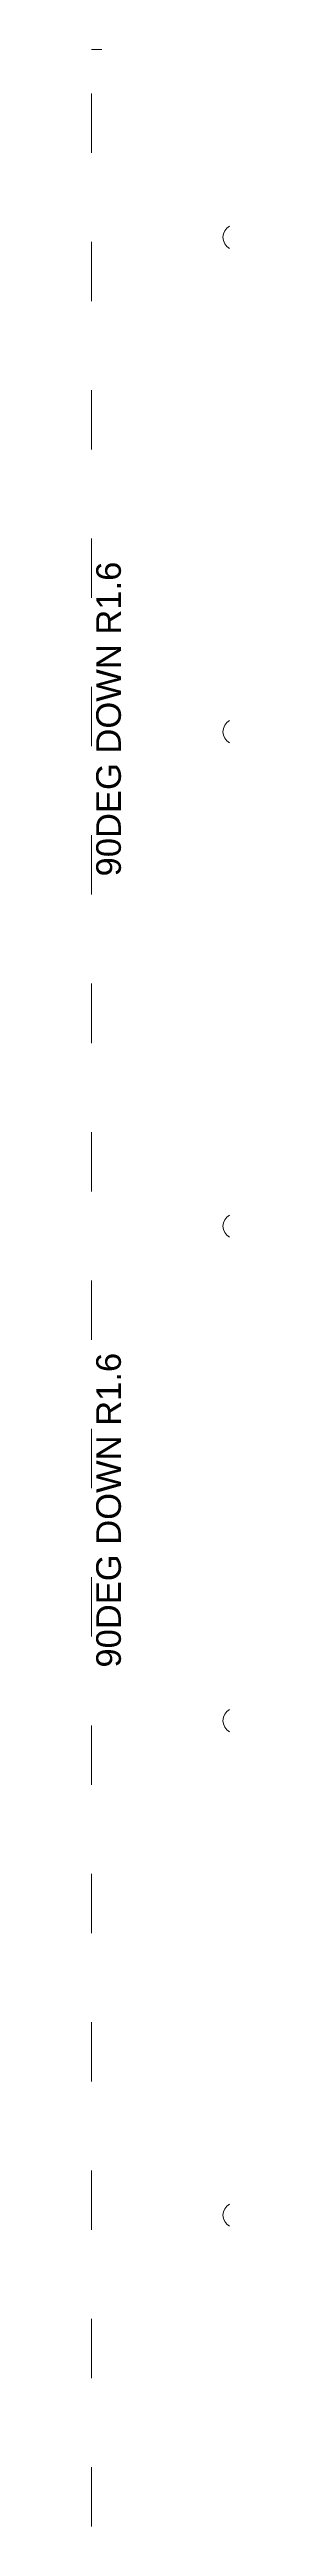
# Model space of a CAD drawing. Extents: x -21 to 705, y 870 to 3200.
# Drawn here: x 559 to 587, y 956 to 1457 of the extents above; entities that cross this region are included whole.
import ezdxf

# ---------------------------------------------------------------- set-up
doc = ezdxf.new("R2010")
doc.units = 0
doc.linetypes.add('ACAD_ISO03W100', pattern=[30, 12, -18])
doc.layers.get('0').update_dxf_attribs({"lineweight": 25, "true_color": 0xffffff})
doc.layers.add('Layer0', color=7, linetype='BYLAYER', lineweight=5)
doc.styles.add('textstyle8', font='')
doc.styles.add('textstyle9', font='')
doc.styles.get('textstyle8').set_extended_font_data('Arial')
doc.styles.get('textstyle9').set_extended_font_data('Arial')

msp = doc.modelspace()

# ---------------------------------------------------------------- linework, layer by layer
at = {"layer": 'Layer0'}
for p, q in [((559.07, 1457.22), (561.11, 1457.22)), ((585.71, 1419.26), (585.8, 1419.94)), ((585.8, 1418.59), (585.71, 1419.26)), ((585.8, 1419.94), (586.06, 1420.56)), ((586.06, 1417.96), (585.8, 1418.59)), ((586.06, 1420.56), (586.47, 1421.1)), ((586.47, 1417.42), (586.06, 1417.96)), ((586.47, 1421.1), (587.01, 1421.51)), ((587.01, 1417.01), (586.47, 1417.42)), ((585.71, 1319.26), (585.8, 1319.94)), ((585.8, 1318.59), (585.71, 1319.26)), ((585.8, 1319.94), (586.06, 1320.56)), ((586.06, 1317.96), (585.8, 1318.59)), ((586.06, 1320.56), (586.47, 1321.1)), ((586.47, 1317.42), (586.06, 1317.96)), ((586.47, 1321.1), (587.01, 1321.51)), ((587.01, 1317.01), (586.47, 1317.42)), ((585.71, 1219.26), (585.8, 1219.94)), ((585.8, 1218.59), (585.71, 1219.26)), ((585.8, 1219.94), (586.06, 1220.56)), ((586.06, 1217.96), (585.8, 1218.59)), ((586.06, 1220.56), (586.47, 1221.1)), ((586.47, 1217.42), (586.06, 1217.96)), ((586.47, 1221.1), (587.01, 1221.51)), ((587.01, 1217.01), (586.47, 1217.42)), ((585.71, 1119.26), (585.8, 1119.94)), ((585.8, 1118.59), (585.71, 1119.26)), ((585.8, 1119.94), (586.06, 1120.56)), ((586.06, 1117.96), (585.8, 1118.59)), ((586.06, 1120.56), (586.47, 1121.1)), ((586.47, 1117.42), (586.06, 1117.96)), ((586.47, 1121.1), (587.01, 1121.51)), ((587.01, 1117.01), (586.47, 1117.42)), ((585.71, 1019.26), (585.8, 1019.94)), ((585.8, 1018.59), (585.71, 1019.26)), ((585.8, 1019.94), (586.06, 1020.56)), ((586.06, 1017.96), (585.8, 1018.59)), ((586.06, 1020.56), (586.47, 1021.1)), ((586.47, 1017.42), (586.06, 1017.96)), ((586.47, 1021.1), (587.01, 1021.51)), ((587.01, 1017.01), (586.47, 1017.42))]:
    msp.add_line(p, q, dxfattribs=at)
at = {"layer": 'Layer0', "color": 2, "linetype": 'ACAD_ISO03W100', "true_color": 0xffff00}
msp.add_line((559.07, 956.31), (559.07, 1457.22), dxfattribs=at)

# ---------------------------------------------------------------- texts
at = {"char_height": 1, "attachment_point": 1, "rotation": 90}
for insert, style in [((560, 1290), 'textstyle9'), ((560, 1130), 'textstyle8')]:
    msp.add_mtext('\\H5;90DEG DOWN R1.6', dxfattribs=dict(at, insert=insert, style=style))

doc.saveas('drawing.dxf')
